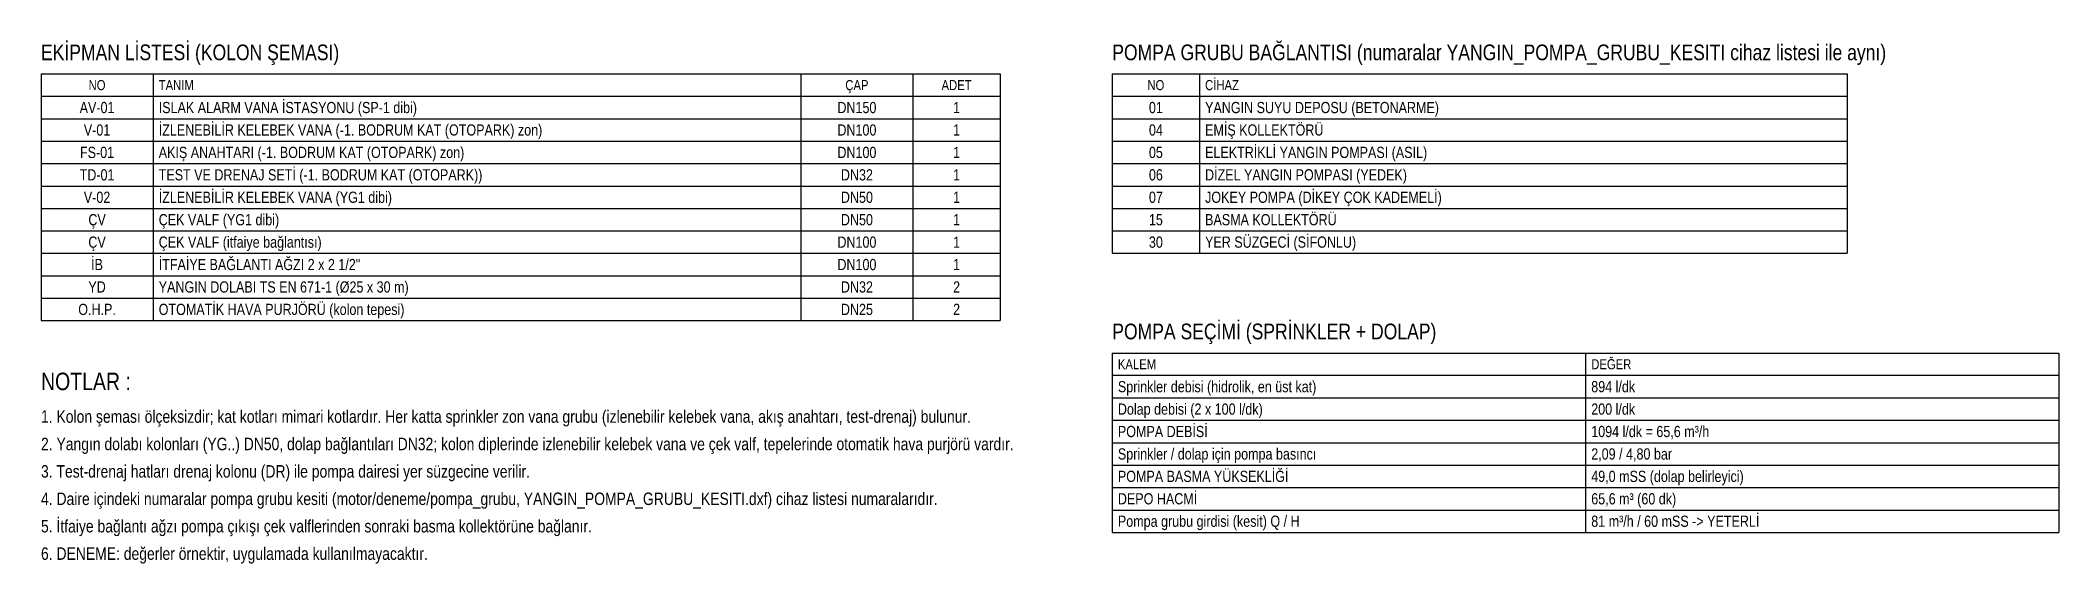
# Model space of a CAD drawing. Header units: centimetres. Extents: x -576 to 3610, y -1263 to 265.
# Drawn here: x -560 to 1060, y -1263 to -843 of the extents above; entities that cross this region are included whole.
import ezdxf
from ezdxf.enums import TextEntityAlignment as Align

# ---------------------------------------------------------------- set-up
doc = ezdxf.new("R2010")
doc.units = ezdxf.units.CM
doc.layers.add('ROTAS-YANGIN-NOT', color=1, linetype='Continuous')
doc.layers.add('ROTAS-YANGIN-TABLO', color=7, linetype='Continuous')
doc.styles.add('ROTAS', font='arial.ttf')

msp = doc.modelspace()

# ---------------------------------------------------------------- texts
at = {"layer": 'ROTAS-YANGIN-NOT', "style": 'ROTAS', "width": 0.8}
for s, height, p in [('NOTLAR :', 14, (-560, -1128)), ('1. Kolon şeması ölçeksizdir; kat kotları mimari kotlardır. Her katta sprinkler zon vana grubu (izlenebilir kelebek vana, akış anahtarı, test-drenaj) bulunur.', 10, (-560, -1153)), ('2. Yangın dolabı kolonları (YG..) DN50, dolap bağlantıları DN32; kolon diplerinde izlenebilir kelebek vana ve çek valf, tepelerinde otomatik hava purjörü vardır.', 10, (-560, -1175)), ('3. Test-drenaj hatları drenaj kolonu (DR) ile pompa dairesi yer süzgecine verilir.', 10, (-560, -1197)), ('4. Daire içindeki numaralar pompa grubu kesiti (motor/deneme/pompa_grubu, YANGIN_POMPA_GRUBU_KESITI.dxf) cihaz listesi numaralarıdır.', 10, (-560, -1219)), ('5. İtfaiye bağlantı ağzı pompa çıkışı çek valflerinden sonraki basma kollektörüne bağlanır.', 10, (-560, -1241)), ('6. DENEME: değerler örnektir, uygulamada kullanılmayacaktır.', 10, (-560, -1263))]:
    msp.add_text(s, height=height, dxfattribs=at).set_placement(p, align=Align.BOTTOM_LEFT)
at = {"layer": 'ROTAS-YANGIN-TABLO', "style": 'ROTAS', "width": 0.8}
for s, p in [('EKİPMAN LİSTESİ (KOLON ŞEMASI)', (-560, -862.8)), ('POMPA GRUBU BAĞLANTISI (numaralar YANGIN_POMPA_GRUBU_KESITI cihaz listesi ile aynı)', (300, -862.8)), ('POMPA SEÇİMİ (SPRİNKLER + DOLAP)', (300, -1086.8))]:
    msp.add_text(s, height=12.6, dxfattribs=at).set_placement(p, align=Align.BOTTOM_LEFT)
for s, height, p in [('NO', 8.1, (-515, -879)), ('ÇAP', 8.1, (95, -879)), ('ADET', 8.1, (175, -879)), ('NO', 8.1, (335, -879)), ('AV-01', 9, (-515, -897)), ('DN150', 9, (95, -897)), ('1', 9, (175, -897)), ('01', 9, (335, -897)), ('V-01', 9, (-515, -915)), ('DN100', 9, (95, -915)), ('1', 9, (175, -915)), ('04', 9, (335, -915)), ('FS-01', 9, (-515, -933)), ('DN100', 9, (95, -933)), ('1', 9, (175, -933)), ('05', 9, (335, -933)), ('TD-01', 9, (-515, -951)), ('DN32', 9, (95, -951)), ('1', 9, (175, -951)), ('06', 9, (335, -951)), ('V-02', 9, (-515, -969)), ('DN50', 9, (95, -969)), ('1', 9, (175, -969)), ('07', 9, (335, -969)), ('ÇV', 9, (-515, -987)), ('DN50', 9, (95, -987)), ('1', 9, (175, -987)), ('15', 9, (335, -987)), ('ÇV', 9, (-515, -1005)), ('DN100', 9, (95, -1005)), ('1', 9, (175, -1005)), ('30', 9, (335, -1005)), ('İB', 9, (-515, -1023)), ('DN100', 9, (95, -1023)), ('1', 9, (175, -1023)), ('YD', 9, (-515, -1041)), ('DN32', 9, (95, -1041)), ('2', 9, (175, -1041)), ('O.H.P.', 9, (-515, -1059)), ('DN25', 9, (95, -1059)), ('2', 9, (175, -1059))]:
    msp.add_text(s, height=height, dxfattribs=at).set_placement(p, align=Align.MIDDLE_CENTER)
for s, height, p in [('TANIM', 8.1, (-465.5, -879)), ('CİHAZ', 8.1, (374.5, -879)), ('ISLAK ALARM VANA İSTASYONU (SP-1 dibi)', 9, (-465.5, -897)), ('YANGIN SUYU DEPOSU (BETONARME)', 9, (374.5, -897)), ('İZLENEBİLİR KELEBEK VANA (-1. BODRUM KAT (OTOPARK) zon)', 9, (-465.5, -915)), ('EMİŞ KOLLEKTÖRÜ', 9, (374.5, -915)), ('AKIŞ ANAHTARI (-1. BODRUM KAT (OTOPARK) zon)', 9, (-465.5, -933)), ('ELEKTRİKLİ YANGIN POMPASI (ASIL)', 9, (374.5, -933)), ('TEST VE DRENAJ SETİ (-1. BODRUM KAT (OTOPARK))', 9, (-465.5, -951)), ('DİZEL YANGIN POMPASI (YEDEK)', 9, (374.5, -951)), ('İZLENEBİLİR KELEBEK VANA (YG1 dibi)', 9, (-465.5, -969)), ('JOKEY POMPA (DİKEY ÇOK KADEMELİ)', 9, (374.5, -969)), ('ÇEK VALF (YG1 dibi)', 9, (-465.5, -987)), ('BASMA KOLLEKTÖRÜ', 9, (374.5, -987)), ('ÇEK VALF (itfaiye bağlantısı)', 9, (-465.5, -1005)), ('YER SÜZGECİ (SİFONLU)', 9, (374.5, -1005)), ('İTFAİYE BAĞLANTI AĞZI 2 x 2 1/2"', 9, (-465.5, -1023)), ('YANGIN DOLABI TS EN 671-1 (Ø25 x 30 m)', 9, (-465.5, -1041)), ('OTOMATİK HAVA PURJÖRÜ (kolon tepesi)', 9, (-465.5, -1059)), ('KALEM', 8.1, (304.5, -1103)), ('DEĞER', 8.1, (684.5, -1103)), ('Sprinkler debisi (hidrolik, en üst kat)', 9, (304.5, -1121)), ('894 l/dk', 9, (684.5, -1121)), ('Dolap debisi (2 x 100 l/dk)', 9, (304.5, -1139)), ('200 l/dk', 9, (684.5, -1139)), ('POMPA DEBİSİ', 9, (304.5, -1157)), ('1094 l/dk = 65,6 m³/h', 9, (684.5, -1157)), ('Sprinkler / dolap için pompa basıncı', 9, (304.5, -1175)), ('2,09 / 4,80 bar', 9, (684.5, -1175)), ('POMPA BASMA YÜKSEKLİĞİ', 9, (304.5, -1193)), ('49,0 mSS (dolap belirleyici)', 9, (684.5, -1193)), ('DEPO HACMİ', 9, (304.5, -1211)), ('65,6 m³ (60 dk)', 9, (684.5, -1211)), ('Pompa grubu girdisi (kesit) Q / H', 9, (304.5, -1229)), ('81 m³/h / 60 mSS -> YETERLİ', 9, (684.5, -1229))]:
    msp.add_text(s, height=height, dxfattribs=at).set_placement(p, align=Align.MIDDLE_LEFT)

# ---------------------------------------------------------------- linework, layer by layer
at = {"layer": 'ROTAS-YANGIN-TABLO'}
for p, q in [((-560, -870), (-560, -1068)), ((-470, -870), (-470, -1068)), ((50, -870), (50, -1068)), ((140, -870), (140, -1068)), ((210, -870), (210, -1068)), ((300, -870), (300, -1014)), ((370, -870), (370, -1014)), ((890, -870), (890, -1014)), ((300, -1094), (300, -1238)), ((680, -1094), (680, -1238)), ((1060, -1094), (1060, -1238))]:
    msp.add_line(p, q, dxfattribs=at)
for points in [[(-560, -870), (210, -870)], [(300, -870), (890, -870)], [(-560, -906), (210, -906)], [(300, -906), (890, -906)], [(-560, -924), (210, -924)], [(300, -924), (890, -924)], [(-560, -942), (210, -942)], [(300, -942), (890, -942)], [(-560, -960), (210, -960)], [(300, -960), (890, -960)], [(-560, -978), (210, -978)], [(300, -978), (890, -978)], [(-560, -996), (210, -996)], [(300, -996), (890, -996)], [(-560, -1014), (210, -1014)], [(300, -1014), (890, -1014)], [(-560, -1032), (210, -1032)], [(-560, -1050), (210, -1050)], [(-560, -1068), (210, -1068)], [(300, -1094), (1060, -1094)], [(300, -1130), (1060, -1130)], [(300, -1148), (1060, -1148)], [(300, -1166), (1060, -1166)], [(300, -1184), (1060, -1184)], [(300, -1202), (1060, -1202)], [(300, -1220), (1060, -1220)], [(300, -1238), (1060, -1238)]]:
    msp.add_lwpolyline(points, dxfattribs=at)
at = {"layer": 'ROTAS-YANGIN-TABLO', "const_width": 1}
for points in [[(-560, -888), (210, -888)], [(300, -888), (890, -888)], [(300, -1112), (1060, -1112)]]:
    msp.add_lwpolyline(points, dxfattribs=at)

msp.set_redraw_order([(e.dxf.handle, doc.entitydb.next_handle()) for e in msp.query("TEXT MTEXT ATTDEF DIMENSION ARC_DIMENSION")])  # texts and dimensions are drawn at this point

doc.saveas('drawing.dxf')
